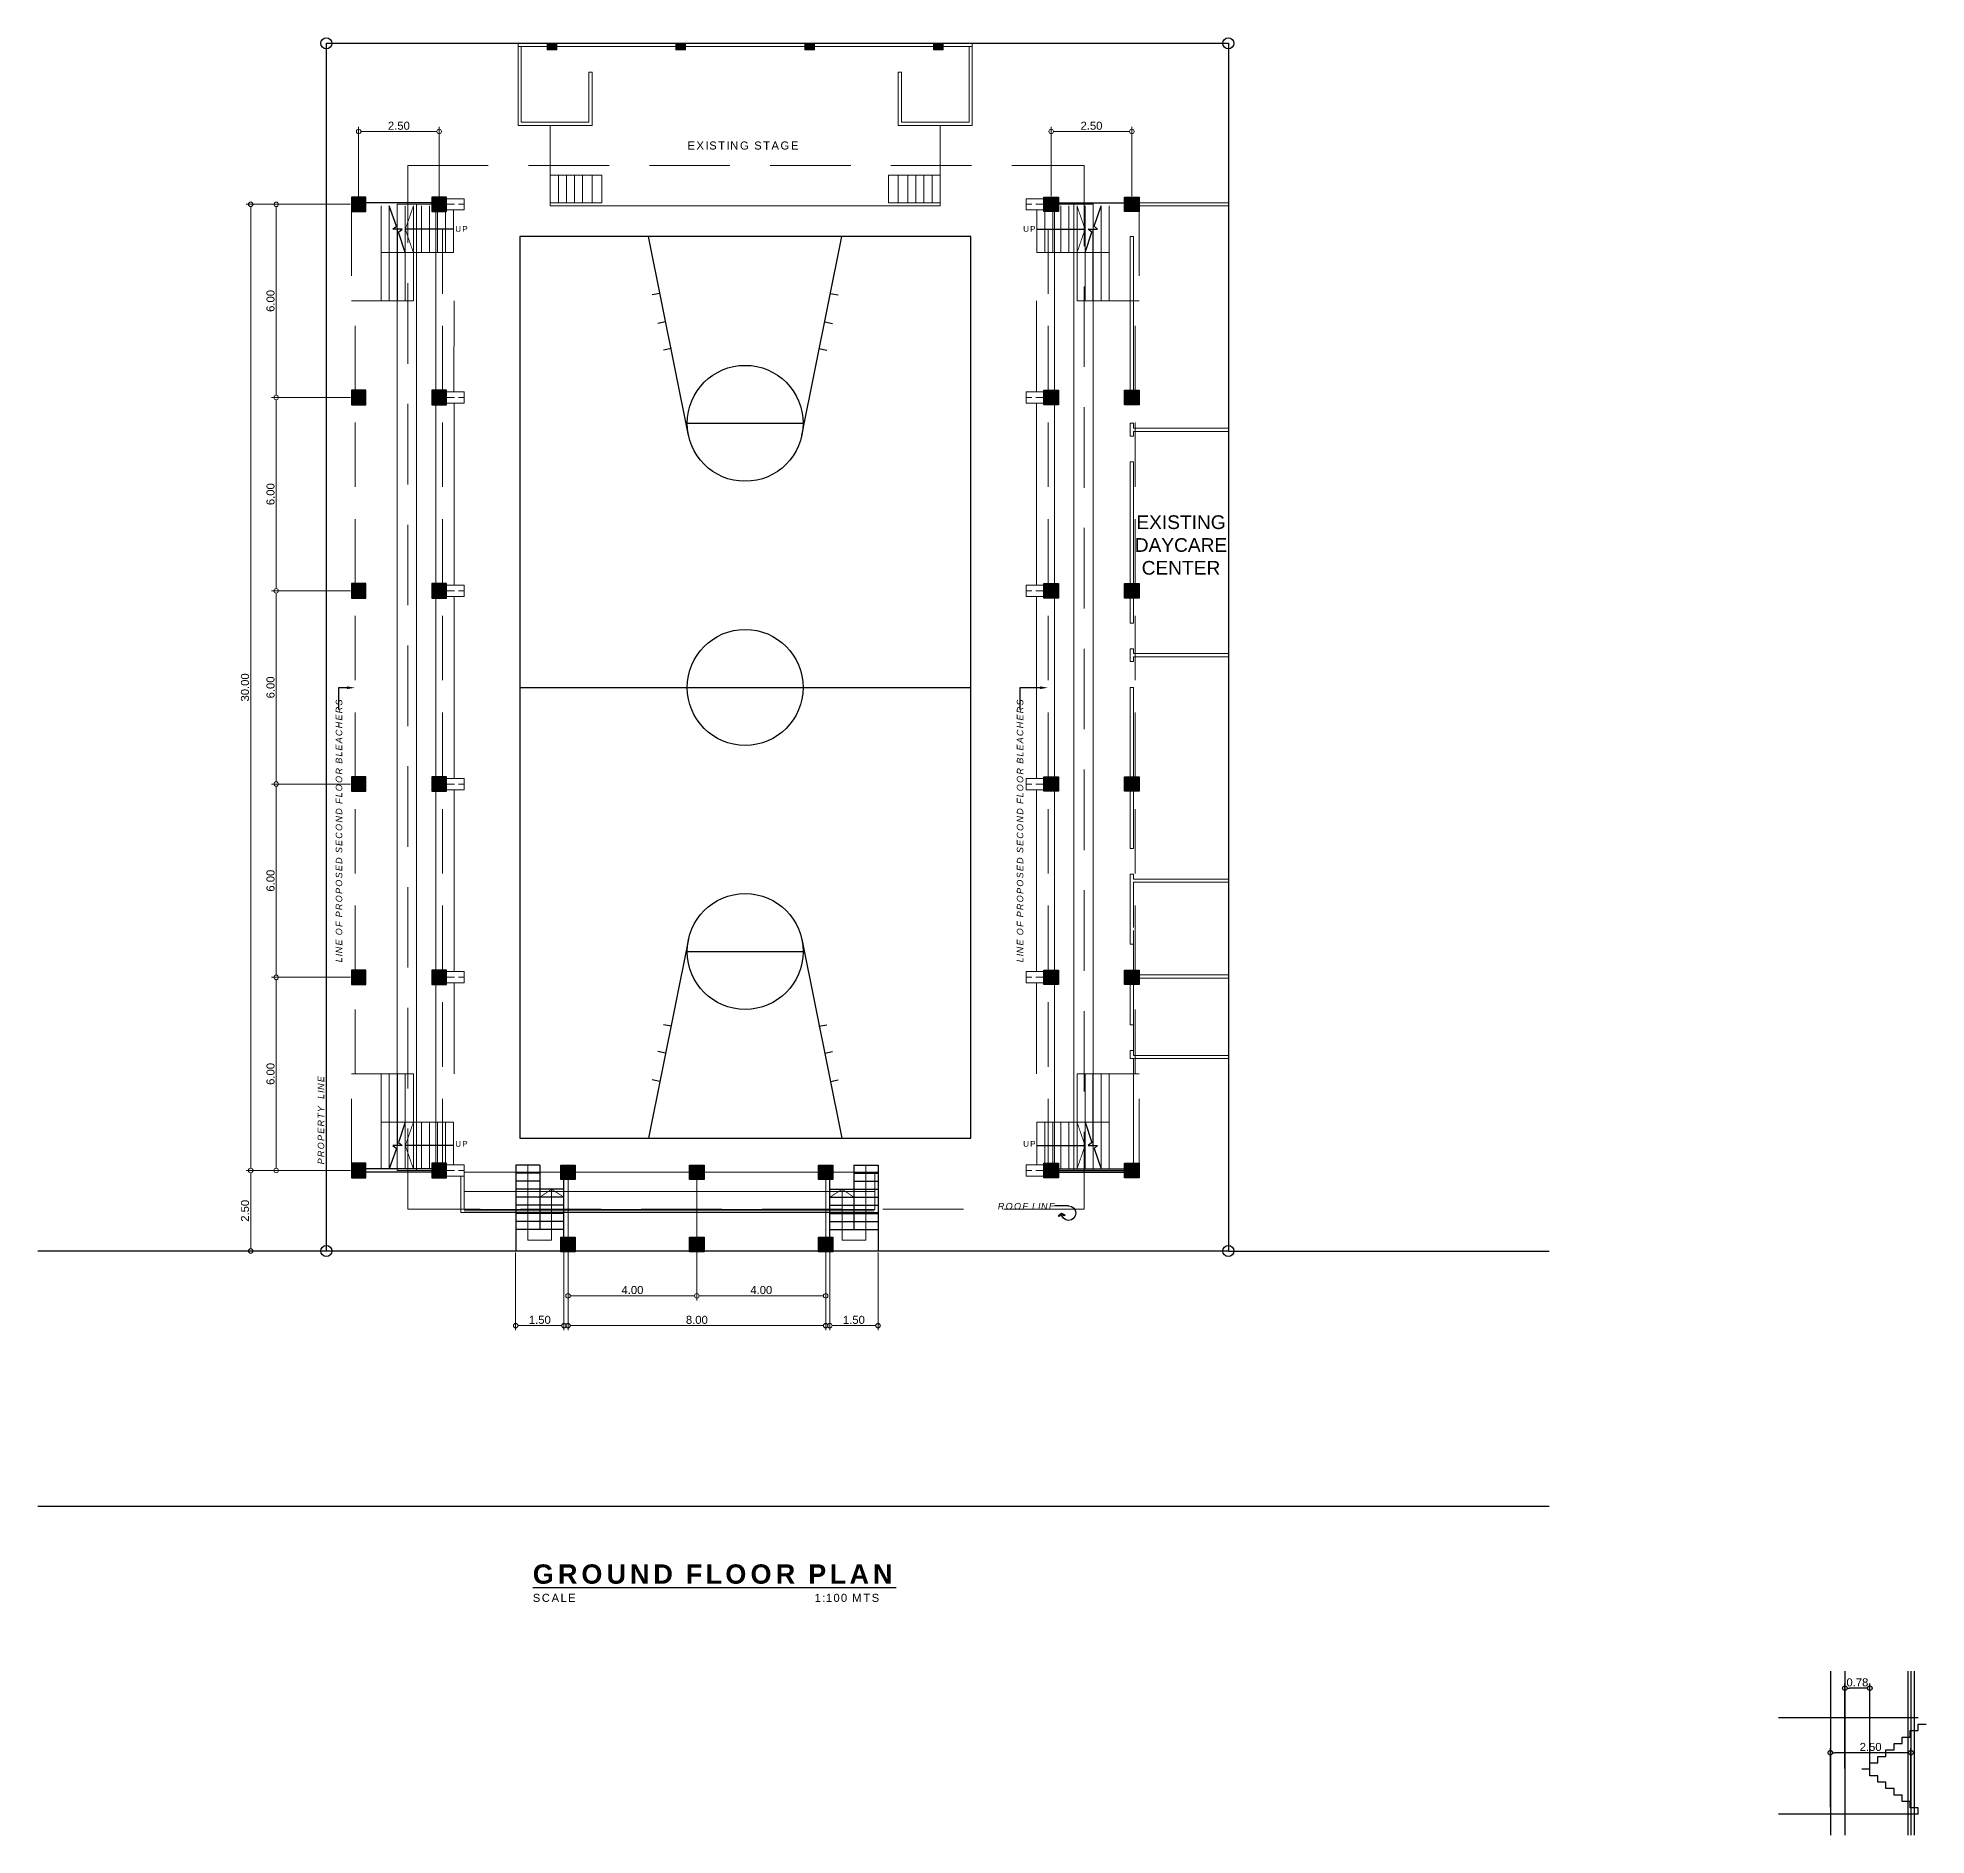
# Model space of a CAD drawing. Header units: inches. Extents: x -1369 to 1198, y -366 to 1398.
# Drawn here: x 88.3 to 146.9, y -241.4 to -185.6 of the extents above; entities that cross this region are included whole.
import ezdxf
from ezdxf import colors
from ezdxf.entities.mleader import LeaderData, LeaderLine
from ezdxf.math import Vec2, Vec3

# ---------------------------------------------------------------- set-up
doc = ezdxf.new("R2010")
doc.units = ezdxf.units.IN
doc.header["$MEASUREMENT"] = 0
doc.linetypes.add('HIDDEN', pattern=[0.375, 0.25, -0.125])
for name, color, linetype in [('cent', 3, 'Continuous'), ('COLM2', 7, 'Continuous'), ('rf', 1, 'HIDDEN'), ('S-DIM', 7, 'Continuous'), ('txt', 7, 'Continuous'), ('wall', 7, 'Continuous')]:
    doc.layers.add(name, color=color, linetype=linetype)
doc.layers.add('col', color=7, linetype='Continuous', true_color=0x0a0aff)
doc.layers.add('dim.', color=10, linetype='Continuous', lineweight=15)
doc.styles.get("Standard").update_dxf_attribs({"font": 'arial.ttf'})
doc.dimstyles.get("Standard").update_dxf_attribs({"dimtxt": 0.25, "dimasz": 0.14, "dimexe": 0.145, "dimexo": 0.025, "dimgap": 0.05, "dimtad": 1, "dimzin": 0, "dimdsep": 46, "dimtxsty": 'Standard', "dimblk": 'DOTBLANK', "dimcen": 0.09, "dimclrd": 256, "dimclre": 256, "dimaunit": 1, "dimadec": 5, "dimazin": 0, "dimtfac": 1, "dimtix": 1, "dimtofl": 0, "dimtmove": 0, "dimatfit": 3, "dimfxl": 0, "dimtolj": 1, "dimtzin": 0, "dimlwd": -1, "dimlwe": -1, "dimarcsym": 0})

msp = doc.modelspace()

# ---------------------------------------------------------------- texts
at = {"attachment_point": 1}
for s, insert, char_height, width in [('{\\T1.2;UP}', (101.253, -191.4711), 0.18, 0.546495), ('{\\T1.2;UP}', (118.8814, -191.4711), 0.18, 0.546495), ('{\\T1.2;UP}', (101.253, -219.8781), 0.18, 0.546495), ('{\\T1.2;UP}', (118.8814, -219.8781), 0.18, 0.546495), ('{\\T1.2;SCALE}', (103.6608, -233.9404), 0.25, 2.789052), ('{\\T1.2;1:100 MTS}', (112.4096, -233.9404), 0.25, 4.208436)]:
    msp.add_mtext(s, dxfattribs=dict(at, insert=insert, char_height=char_height, width=width))
at = {"insert": (103.6592, -233.0263), "char_height": 0.6, "attachment_point": 1}
msp.add_mtext_dynamic_manual_height_columns('{\\fArial|b1|i0|c0|p34;\\T1.2;\\LGROUND FLOOR PLAN}', width=13.342836, gutter_width=1, heights=[0], dxfattribs=at)
at = {"layer": 'txt', "lineweight": 13, "char_height": 0.2, "width": 8.488333, "attachment_point": 1, "rotation": 90}
for insert in [(97.5439, -214.3331), (118.6853, -214.3331)]:
    msp.add_mtext('{\\fArial|b0|i1|c0|p34;\\T1.2;LINE OF PROPOSED SECOND FLOOR BLEACHERS}', dxfattribs=dict(at, insert=insert))
at = {"layer": 'txt', "color": 8, "lineweight": 13, "true_color": 0x808080, "insert": (96.9843, -220.6049), "char_height": 0.2, "width": 4.498814, "attachment_point": 1, "rotation": 90}
msp.add_mtext('{\\fArial|b0|i1|c0|p34;\\T1.2;PROPERTY  LINE}', dxfattribs=at)

# ---------------------------------------------------------------- blocks, each defined once
blk = doc.blocks.new('_DotBlank')
at = {"color": 0, "linetype": 'ByBlock', "lineweight": -2}
blk.add_line((-0.5, 0), (-1, 0), dxfattribs=at)
blk.add_circle((0, 0), 0.5, dxfattribs=at)
blk = doc.blocks.new('*D648')
at = {"layer": 'Defpoints', "color": 0, "transparency": 16777216}
for p in [(98.028, -220.798), (94.904, -223.298), (97.253, -223.298)]:
    blk.add_point(p, dxfattribs=at)
at = {"layer": 'dim.', "transparency": 16777216}
for p, q in [((98.003, -220.798), (94.759, -220.798)), ((94.904, -220.938), (94.904, -223.158)), ((97.228, -223.298), (94.759, -223.298))]:
    blk.add_line(p, q, dxfattribs=at)
at = {"layer": 'dim.', "transparency": 16777216, "xscale": 0.14, "yscale": 0.14, "zscale": 0.14}
for p, rotation in [((94.904, -220.798), 90), ((94.904, -223.298), 270)]:
    blk.add_blockref('_DotBlank', p, dxfattribs=dict(at, rotation=rotation))
at = {"layer": 'dim.', "color": 0, "transparency": 16777216, "insert": (94.727, -222.048), "char_height": 0.25, "attachment_point": 5, "rotation": 90}
blk.add_mtext('\\A1;2.50', dxfattribs=at)
blk = doc.blocks.new('*D649')
at = {"layer": 'Defpoints', "color": 0, "transparency": 16777216}
for p in [(104.753, -220.853), (108.753, -220.853), (104.753, -224.688)]:
    blk.add_point(p, dxfattribs=at)
at = {"layer": 'dim.', "transparency": 16777216}
for p, q in [((104.753, -220.878), (104.753, -224.833)), ((108.753, -220.878), (108.753, -224.833)), ((108.613, -224.688), (104.893, -224.688))]:
    blk.add_line(p, q, dxfattribs=at)
at = {"layer": 'dim.', "transparency": 16777216, "xscale": 0.14, "yscale": 0.14, "zscale": 0.14, "rotation": 180}
blk.add_blockref('_DotBlank', (104.753, -224.688), dxfattribs=at)
at = {"layer": 'dim.', "transparency": 16777216, "xscale": 0.14, "yscale": 0.14, "zscale": 0.14}
blk.add_blockref('_DotBlank', (108.753, -224.688), dxfattribs=at)
at = {"layer": 'dim.', "color": 0, "transparency": 16777216, "insert": (106.753, -224.51), "char_height": 0.25, "attachment_point": 5}
blk.add_mtext('\\A1;4.00', dxfattribs=at)
blk = doc.blocks.new('*D650')
at = {"layer": 'Defpoints', "color": 0, "transparency": 16777216}
for p in [(108.753, -220.853), (112.753, -220.853), (112.753, -224.688)]:
    blk.add_point(p, dxfattribs=at)
at = {"layer": 'dim.', "transparency": 16777216}
for p, q in [((108.753, -220.878), (108.753, -224.833)), ((112.753, -220.878), (112.753, -224.833)), ((108.893, -224.688), (112.613, -224.688))]:
    blk.add_line(p, q, dxfattribs=at)
at = {"layer": 'dim.', "transparency": 16777216, "xscale": 0.14, "yscale": 0.14, "zscale": 0.14, "rotation": 180}
blk.add_blockref('_DotBlank', (108.753, -224.688), dxfattribs=at)
at = {"layer": 'dim.', "transparency": 16777216, "xscale": 0.14, "yscale": 0.14, "zscale": 0.14}
blk.add_blockref('_DotBlank', (112.753, -224.688), dxfattribs=at)
at = {"layer": 'dim.', "color": 0, "transparency": 16777216, "insert": (110.753, -224.51), "char_height": 0.25, "attachment_point": 5}
blk.add_mtext('\\A1;4.00', dxfattribs=at)
blk = doc.blocks.new('circular leader')
at = {"color": 8}
for points in [[(220.29, 247.37), (221.89, 247.37)], [(221.12, 246.54), (220.73, 246.34), (220.79, 246.23), (221.11, 246.43), (221.38, 246.17), (221.46, 246.27), (221.12, 246.54)]]:
    blk.add_lwpolyline(points, dxfattribs=at)
blk.add_arc((220.29, 246.54), 0.829, 90, 0, dxfattribs=at)
blk = doc.blocks.new('bc')
at = {"color": 8, "true_color": 0x808080}
blk.add_lwpolyline([(7, 14), (-7, 14), (-7, -14), (7, -14)], close=True, dxfattribs=at)
for points in [[(-1.759, 7.817), (-3, 14)], [(1.759, 7.817), (3, 14)], [(-2.646, 12.235), (-2.887, 12.187)], [(2.646, 12.235), (2.887, 12.187)], [(-2.469, 11.353), (-2.71, 11.304)], [(2.469, 11.353), (2.71, 11.304)], [(-2.291, 10.52), (-2.532, 10.472)], [(2.291, 10.52), (2.532, 10.472)], [(1.8, 8.2), (-1.8, 8.2)], [(7, 0), (-7, 0)], [(-1.759, -7.817), (-3, -14)], [(1.8, -8.2), (-1.8, -8.2)], [(1.759, -7.817), (3, -14)], [(-2.291, -10.52), (-2.532, -10.472)], [(2.291, -10.52), (2.532, -10.472)], [(-2.469, -11.353), (-2.71, -11.304)], [(2.469, -11.353), (2.71, -11.304)], [(-2.646, -12.235), (-2.887, -12.187)], [(2.646, -12.235), (2.887, -12.187)]]:
    blk.add_lwpolyline(points, dxfattribs=at)
for centre in [(0, 8.2), (0, 0), (0, -8.2)]:
    blk.add_circle(centre, 1.8, dxfattribs=at)
blk = doc.blocks.new('EXISTING GYM')
at = {"layer": 'COLM2', "lineweight": 13, "true_color": 0x808080}
h = blk.add_hatch(color=8, dxfattribs=at)
h.dxf.hatch_style = 1
h.paths.add_polyline_path([(104.103, -185.998), (104.103, -185.798), (104.403, -185.798), (104.403, -185.998)])
h = blk.add_hatch(color=8, dxfattribs=at)
h.dxf.hatch_style = 1
h.paths.add_polyline_path([(108.103, -185.998), (108.103, -185.798), (108.403, -185.798), (108.403, -185.998)])
h = blk.add_hatch(color=8, dxfattribs=at)
h.dxf.hatch_style = 1
h.paths.add_polyline_path([(112.103, -185.998), (112.103, -185.798), (112.403, -185.798), (112.403, -185.998)])
h = blk.add_hatch(color=8, dxfattribs=at)
h.dxf.hatch_style = 1
h.paths.add_polyline_path([(116.103, -185.998), (116.103, -185.798), (116.403, -185.798), (116.403, -185.998)])
at = {"color": 8, "lineweight": 13, "true_color": 0x808080}
for p, q in [((103.203, -185.898), (103.203, -188.349)), ((103.303, -188.249), (103.303, -185.898)), ((117.203, -188.249), (117.203, -185.898)), ((117.303, -185.898), (117.303, -188.349)), ((105.403, -188.249), (105.403, -186.698)), ((105.503, -186.698), (105.503, -188.349)), ((105.503, -188.349), (103.203, -188.349)), ((103.303, -188.249), (105.403, -188.249)), ((115.003, -188.349), (117.303, -188.349)), ((117.203, -188.249), (115.103, -188.249)), ((99.453, -190.798), (99.453, -220.798)), ((100.053, -190.798), (100.053, -220.798)), ((100.653, -190.798), (100.653, -220.798)), ((119.853, -190.798), (119.853, -220.798)), ((120.453, -190.798), (120.453, -220.798)), ((121.053, -190.798), (121.053, -220.798))]:
    blk.add_line(p, q, dxfattribs=at)
for points in [[(104.103, -185.898), (103.203, -185.898), (103.203, -185.798)], [(116.103, -185.898), (104.403, -185.898), (104.403, -185.798)], [(116.103, -185.898), (117.303, -185.898), (117.303, -185.798)], [(105.403, -186.698), (105.503, -186.698)], [(115.003, -188.349), (115.003, -186.698), (115.103, -186.698), (115.103, -188.249)], [(104.203, -190.748), (104.203, -189.898)], [(104.203, -189.898), (105.803, -189.898), (105.803, -190.748), (104.203, -190.748)], [(104.453, -190.748), (104.453, -189.898)], [(104.703, -190.748), (104.703, -189.898)], [(104.953, -190.748), (104.953, -189.898)], [(105.203, -190.748), (105.203, -189.898)], [(105.503, -190.748), (105.503, -189.898)], [(116.303, -189.898), (114.703, -189.898), (114.703, -190.748), (116.303, -190.748)], [(115.003, -190.748), (115.003, -189.898)], [(115.303, -190.748), (115.303, -189.898)], [(115.553, -190.748), (115.553, -189.898)], [(115.803, -190.748), (115.803, -189.898)], [(116.053, -190.748), (116.053, -189.898)], [(116.303, -190.748), (116.303, -189.898)], [(100.978, -190.798), (99.453, -190.798)], [(119.528, -190.798), (121.053, -190.798)], [(125.253, -190.748), (122.208, -190.748), (122.208, -190.998)], [(122.308, -190.998), (122.208, -190.998)], [(122.308, -190.998), (122.308, -190.848), (125.253, -190.848)], [(122.208, -191.798), (122.208, -196.798)], [(122.308, -191.798), (122.208, -191.798)], [(122.308, -196.798), (122.308, -191.798)], [(101.215, -193.798), (101.213, -196.623)], [(119.292, -193.798), (119.294, -196.623)], [(122.308, -196.798), (122.208, -196.798)], [(101.216, -196.973), (101.216, -202.623)], [(119.291, -196.973), (119.291, -202.623)], [(122.208, -197.598), (122.208, -197.998)], [(122.308, -197.598), (122.208, -197.598)], [(122.308, -197.998), (122.208, -197.998)], [(122.308, -197.748), (122.308, -197.598)], [(122.308, -197.748), (125.253, -197.748)], [(122.308, -197.998), (122.308, -197.848)], [(122.308, -197.848), (125.253, -197.848)], [(122.208, -198.798), (122.208, -203.798)], [(122.308, -198.798), (122.208, -198.798)], [(122.308, -203.798), (122.308, -198.798)], [(101.216, -202.973), (101.216, -208.623)], [(119.291, -202.973), (119.291, -208.623)], [(122.308, -203.798), (122.208, -203.798)], [(122.208, -204.598), (122.208, -204.998)], [(122.308, -204.598), (122.208, -204.598)], [(122.308, -204.998), (122.208, -204.998)], [(122.308, -204.748), (122.308, -204.598)], [(122.308, -204.748), (125.253, -204.748)], [(122.308, -204.848), (125.253, -204.848)], [(122.308, -204.848), (122.308, -204.998)], [(122.208, -205.798), (122.208, -210.798)], [(122.308, -205.798), (122.208, -205.798)], [(122.308, -205.798), (122.308, -210.798)], [(101.216, -208.973), (101.216, -214.623)], [(119.291, -208.973), (119.291, -214.623)], [(122.308, -210.798), (122.208, -210.798)], [(122.208, -211.598), (122.208, -213.773)], [(122.308, -211.598), (122.208, -211.598)], [(122.308, -211.598), (122.308, -211.748)], [(122.308, -211.748), (125.253, -211.748)], [(122.308, -211.848), (122.308, -213.248)], [(122.308, -211.848), (125.253, -211.848)], [(122.308, -214.723), (122.308, -213.348)], [(122.308, -213.773), (122.208, -213.773)], [(101.216, -214.973), (101.216, -217.798)], [(119.291, -214.973), (119.291, -217.798)], [(122.208, -214.573), (122.208, -216.273)], [(122.308, -214.573), (122.208, -214.573)], [(122.308, -214.723), (125.253, -214.723)], [(122.308, -214.823), (125.253, -214.823)], [(125.253, -217.223), (122.308, -217.223), (122.308, -214.823)], [(122.308, -216.273), (122.208, -216.273)], [(122.308, -217.323), (122.308, -220.798), (121.053, -220.798)], [(122.208, -217.073), (122.208, -217.323), (125.253, -217.323)], [(122.308, -217.073), (122.208, -217.073)], [(100.978, -220.798), (99.453, -220.798)], [(101.428, -220.973), (101.428, -222.103), (114.378, -222.103), (114.378, -220.853)], [(101.528, -220.853), (114.253, -220.853)], [(101.528, -220.973), (101.528, -222.003), (114.278, -222.003), (114.278, -220.853)], [(114.278, -220.853), (114.378, -220.853)], [(119.528, -220.798), (121.053, -220.798)], [(101.528, -221.453), (114.253, -221.453)], [(101.528, -222.053), (114.253, -222.053)]]:
    blk.add_lwpolyline(points, dxfattribs=at)
for points in [[(101.528, -190.623), (101.528, -190.973), (100.978, -190.973), (100.978, -190.623)], [(118.978, -190.623), (118.978, -190.973), (119.528, -190.973), (119.528, -190.623)], [(101.528, -196.623), (101.528, -196.973), (100.978, -196.973), (100.978, -196.623)], [(118.978, -196.623), (118.978, -196.973), (119.528, -196.973), (119.528, -196.623)], [(101.528, -202.623), (101.528, -202.973), (100.978, -202.973), (100.978, -202.623)], [(118.978, -202.623), (118.978, -202.973), (119.528, -202.973), (119.528, -202.623)], [(101.528, -208.623), (101.528, -208.973), (100.978, -208.973), (100.978, -208.623)], [(118.978, -208.623), (118.978, -208.973), (119.528, -208.973), (119.528, -208.623)], [(101.528, -214.623), (101.528, -214.973), (100.978, -214.973), (100.978, -214.623)], [(118.978, -214.623), (118.978, -214.973), (119.528, -214.973), (119.528, -214.623)], [(100.978, -220.623), (100.978, -220.973), (101.528, -220.973), (101.528, -220.623)], [(101.528, -220.623), (101.528, -220.973), (100.978, -220.973), (100.978, -220.623)], [(119.528, -220.623), (119.528, -220.973), (118.978, -220.973), (118.978, -220.623)], [(118.978, -220.623), (118.978, -220.973), (119.528, -220.973), (119.528, -220.623)]]:
    blk.add_lwpolyline(points, close=True, dxfattribs=at)
at = {"color": 8, "linetype": 'HIDDEN', "lineweight": 13, "true_color": 0x808080}
for points in [[(100.978, -190.798), (101.528, -190.798)], [(119.528, -190.798), (118.978, -190.798)], [(100.978, -196.798), (101.528, -196.798)], [(119.528, -196.798), (118.978, -196.798)], [(100.978, -202.798), (101.528, -202.798)], [(119.528, -202.798), (118.978, -202.798)], [(100.978, -208.798), (101.528, -208.798)], [(119.528, -208.798), (118.978, -208.798)], [(100.978, -214.798), (101.528, -214.798)], [(119.528, -214.798), (118.978, -214.798)], [(100.978, -220.798), (101.528, -220.798)], [(100.978, -220.798), (101.528, -220.798)], [(119.528, -220.798), (118.978, -220.798)], [(119.528, -220.798), (118.978, -220.798)]]:
    blk.add_lwpolyline(points, dxfattribs=at)
at = {"color": 1}
blk.add_circle((125.253, -185.798), 0.171, dxfattribs=at)
at = {"layer": 'COLM2', "color": 8, "lineweight": 13, "true_color": 0x808080}
for points in [[(104.103, -185.998), (104.103, -185.798), (104.403, -185.798), (104.403, -185.998)], [(108.103, -185.998), (108.103, -185.798), (108.403, -185.798), (108.403, -185.998)], [(112.103, -185.998), (112.103, -185.798), (112.403, -185.798), (112.403, -185.998)], [(116.103, -185.998), (116.103, -185.798), (116.403, -185.798), (116.403, -185.998)]]:
    blk.add_lwpolyline(points, close=True, dxfattribs=at)
at = {"layer": 'rf', "color": 8, "linetype": 'HIDDEN', "lineweight": 13, "ltscale": 10, "true_color": 0x808080}
blk.add_lwpolyline([(99.778, -189.598), (120.778, -189.598), (120.778, -221.998), (99.778, -221.998)], close=True, dxfattribs=at)
at = {"layer": 'wall', "color": 8, "lineweight": 13, "true_color": 0x808080}
for points in [[(116.303, -190.848), (104.203, -190.848), (104.203, -188.349)], [(116.303, -189.898), (116.303, -188.349)], [(116.303, -190.748), (116.303, -190.848)]]:
    blk.add_lwpolyline(points, dxfattribs=at)
at = {"color": 8, "true_color": 0x808080, "rotation": 180}
blk.add_blockref('bc', (110.253, -205.798), dxfattribs=at)
at = {"layer": 'txt', "color": 8, "lineweight": 13, "true_color": 0x808080, "xscale": -0.2708462903903239, "yscale": 0.2708462903903239, "zscale": 0.2708462903903239}
blk.add_blockref('circular leader', (179.958, -288.895), dxfattribs=at)
at = {"color": 8, "lineweight": 13, "true_color": 0x808080, "insert": (117.411, -200.455), "char_height": 0.425, "attachment_point": 1}
blk.add_mtext_dynamic_manual_height_columns('\\pxqc;EXISTING \\PDAYCARE\\PCENTER', width=12.74092, gutter_width=1, heights=[0], dxfattribs=at)
at = {"layer": 'txt', "color": 8, "lineweight": 13, "true_color": 0x808080, "attachment_point": 1}
for s, insert, char_height, width in [('{\\T1.2;EXISTING STAGE}', (108.461, -188.848), 0.25, 3.97746), ('{\\fArial|b0|i1|c0|p34;\\T1.2;ROOF LINE}', (118.096, -221.803), 0.2, 4.49881)]:
    blk.add_mtext(s, dxfattribs=dict(at, insert=insert, char_height=char_height, width=width))
blk = doc.blocks.new('*D655')
at = {"layer": 'Defpoints', "color": 0, "transparency": 16777216}
for p in [(143.94, -238.874), (143.94, -240.587), (146.44, -240.587)]:
    blk.add_point(p, dxfattribs=at)
at = {"layer": 'S-DIM', "transparency": 16777216}
for p, q in [((143.94, -240.562), (143.94, -238.729)), ((146.3, -238.874), (144.08, -238.874)), ((146.44, -240.562), (146.44, -238.729))]:
    blk.add_line(p, q, dxfattribs=at)
at = {"layer": 'S-DIM', "transparency": 16777216, "xscale": 0.14, "yscale": 0.14, "zscale": 0.14, "rotation": 180}
blk.add_blockref('_DotBlank', (143.94, -238.874), dxfattribs=at)
at = {"layer": 'S-DIM', "transparency": 16777216, "xscale": 0.14, "yscale": 0.14, "zscale": 0.14}
blk.add_blockref('_DotBlank', (146.44, -238.874), dxfattribs=at)
at = {"layer": 'S-DIM', "color": 0, "transparency": 16777216, "insert": (145.19, -238.696), "char_height": 0.25, "attachment_point": 5}
blk.add_mtext('\\A1;2.50', dxfattribs=at)
blk = doc.blocks.new('*D656')
at = {"layer": 'Defpoints', "color": 0, "transparency": 16777216}
for p in [(144.39, -236.869), (144.39, -239.387), (145.165, -239.387)]:
    blk.add_point(p, dxfattribs=at)
at = {"layer": 'S-DIM', "transparency": 16777216}
for p, q in [((144.39, -239.362), (144.39, -236.724)), ((145.165, -239.362), (145.165, -236.724)), ((145.025, -236.869), (144.53, -236.869))]:
    blk.add_line(p, q, dxfattribs=at)
at = {"layer": 'S-DIM', "transparency": 16777216, "xscale": 0.14, "yscale": 0.14, "zscale": 0.14, "rotation": 180}
blk.add_blockref('_DotBlank', (144.39, -236.869), dxfattribs=at)
at = {"layer": 'S-DIM', "transparency": 16777216, "xscale": 0.14, "yscale": 0.14, "zscale": 0.14}
blk.add_blockref('_DotBlank', (145.165, -236.869), dxfattribs=at)
at = {"layer": 'S-DIM', "color": 0, "transparency": 16777216, "insert": (144.778, -236.691), "char_height": 0.25, "attachment_point": 5}
blk.add_mtext('\\A1;0.78', dxfattribs=at)
blk = doc.blocks.new('*D657')
at = {"layer": 'Defpoints', "color": 0, "transparency": 16777216}
for p in [(112.878, -222.868), (114.378, -223.318), (114.378, -225.614)]:
    blk.add_point(p, dxfattribs=at)
at = {"layer": 'dim.', "transparency": 16777216}
for p, q in [((112.878, -222.893), (112.878, -225.759)), ((114.378, -223.343), (114.378, -225.759)), ((113.018, -225.614), (114.238, -225.614))]:
    blk.add_line(p, q, dxfattribs=at)
at = {"layer": 'dim.', "transparency": 16777216, "xscale": 0.14, "yscale": 0.14, "zscale": 0.14, "rotation": 180}
blk.add_blockref('_DotBlank', (112.878, -225.614), dxfattribs=at)
at = {"layer": 'dim.', "transparency": 16777216, "xscale": 0.14, "yscale": 0.14, "zscale": 0.14}
blk.add_blockref('_DotBlank', (114.378, -225.614), dxfattribs=at)
at = {"layer": 'dim.', "color": 0, "transparency": 16777216, "insert": (113.628, -225.436), "char_height": 0.25, "attachment_point": 5}
blk.add_mtext('\\A1;1.50', dxfattribs=at)
blk = doc.blocks.new('*D658')
at = {"layer": 'Defpoints', "color": 0, "transparency": 16777216}
for p in [(103.128, -223.318), (104.628, -222.868), (103.128, -225.614)]:
    blk.add_point(p, dxfattribs=at)
at = {"layer": 'dim.', "transparency": 16777216}
for p, q in [((103.128, -223.343), (103.128, -225.759)), ((104.628, -222.893), (104.628, -225.759)), ((104.488, -225.614), (103.268, -225.614))]:
    blk.add_line(p, q, dxfattribs=at)
at = {"layer": 'dim.', "transparency": 16777216, "xscale": 0.14, "yscale": 0.14, "zscale": 0.14, "rotation": 180}
blk.add_blockref('_DotBlank', (103.128, -225.614), dxfattribs=at)
at = {"layer": 'dim.', "transparency": 16777216, "xscale": 0.14, "yscale": 0.14, "zscale": 0.14}
blk.add_blockref('_DotBlank', (104.628, -225.614), dxfattribs=at)
at = {"layer": 'dim.', "color": 0, "transparency": 16777216, "insert": (103.878, -225.436), "char_height": 0.25, "attachment_point": 5}
blk.add_mtext('\\A1;1.50', dxfattribs=at)
blk = doc.blocks.new('*D705')
at = {"layer": 'Defpoints', "color": 0, "transparency": 16777216}
for p in [(100.753, -188.538), (98.253, -190.573), (100.753, -190.573)]:
    blk.add_point(p, dxfattribs=at)
at = {"layer": 'dim.', "transparency": 16777216}
for p, q in [((98.253, -190.548), (98.253, -188.393)), ((98.393, -188.538), (100.613, -188.538)), ((100.753, -190.548), (100.753, -188.393))]:
    blk.add_line(p, q, dxfattribs=at)
at = {"layer": 'dim.', "transparency": 16777216, "xscale": 0.14, "yscale": 0.14, "zscale": 0.14, "rotation": 180}
blk.add_blockref('_DotBlank', (98.253, -188.538), dxfattribs=at)
at = {"layer": 'dim.', "transparency": 16777216, "xscale": 0.14, "yscale": 0.14, "zscale": 0.14}
blk.add_blockref('_DotBlank', (100.753, -188.538), dxfattribs=at)
at = {"layer": 'dim.', "color": 0, "transparency": 16777216, "insert": (99.503, -188.36), "char_height": 0.25, "attachment_point": 5}
blk.add_mtext('\\A1;2.50', dxfattribs=at)
blk = doc.blocks.new('*D704')
at = {"layer": 'Defpoints', "color": 0, "transparency": 16777216}
for p in [(122.253, -188.538), (119.753, -190.573), (122.253, -190.573)]:
    blk.add_point(p, dxfattribs=at)
at = {"layer": 'dim.', "transparency": 16777216}
for p, q in [((119.753, -190.548), (119.753, -188.393)), ((119.893, -188.538), (122.113, -188.538)), ((122.253, -190.548), (122.253, -188.393))]:
    blk.add_line(p, q, dxfattribs=at)
at = {"layer": 'dim.', "transparency": 16777216, "xscale": 0.14, "yscale": 0.14, "zscale": 0.14, "rotation": 180}
blk.add_blockref('_DotBlank', (119.753, -188.538), dxfattribs=at)
at = {"layer": 'dim.', "transparency": 16777216, "xscale": 0.14, "yscale": 0.14, "zscale": 0.14}
blk.add_blockref('_DotBlank', (122.253, -188.538), dxfattribs=at)
at = {"layer": 'dim.', "color": 0, "transparency": 16777216, "insert": (121.003, -188.36), "char_height": 0.25, "attachment_point": 5}
blk.add_mtext('\\A1;2.50', dxfattribs=at)
blk = doc.blocks.new('*D744')
at = {"layer": 'Defpoints', "color": 0, "transparency": 16777216}
for p in [(94.904, -190.798), (98.028, -190.798), (97.253, -220.798)]:
    blk.add_point(p, dxfattribs=at)
at = {"layer": 'dim.', "transparency": 16777216}
for p, q in [((98.003, -190.798), (94.759, -190.798)), ((94.904, -220.658), (94.904, -190.938)), ((97.228, -220.798), (94.759, -220.798))]:
    blk.add_line(p, q, dxfattribs=at)
at = {"layer": 'dim.', "transparency": 16777216, "xscale": 0.14, "yscale": 0.14, "zscale": 0.14}
for p, rotation in [((94.904, -190.798), 90), ((94.904, -220.798), 270)]:
    blk.add_blockref('_DotBlank', p, dxfattribs=dict(at, rotation=rotation))
at = {"layer": 'dim.', "color": 0, "transparency": 16777216, "insert": (94.727, -205.798), "char_height": 0.25, "attachment_point": 5, "rotation": 90}
blk.add_mtext('\\A1;30.00', dxfattribs=at)
blk = doc.blocks.new('*D745')
at = {"layer": 'Defpoints', "color": 0, "transparency": 16777216}
for p in [(95.696, -214.798), (98.028, -214.798), (97.253, -220.798)]:
    blk.add_point(p, dxfattribs=at)
at = {"layer": 'dim.', "transparency": 16777216}
for p, q in [((98.003, -214.798), (95.551, -214.798)), ((95.696, -220.658), (95.696, -214.938)), ((97.228, -220.798), (95.551, -220.798))]:
    blk.add_line(p, q, dxfattribs=at)
at = {"layer": 'dim.', "transparency": 16777216, "xscale": 0.14, "yscale": 0.14, "zscale": 0.14}
for p, rotation in [((95.696, -214.798), 90), ((95.696, -220.798), 270)]:
    blk.add_blockref('_DotBlank', p, dxfattribs=dict(at, rotation=rotation))
at = {"layer": 'dim.', "color": 0, "transparency": 16777216, "insert": (95.519, -217.798), "char_height": 0.25, "attachment_point": 5, "rotation": 90}
blk.add_mtext('\\A1;6.00', dxfattribs=at)
blk = doc.blocks.new('*D746')
at = {"layer": 'Defpoints', "color": 0, "transparency": 16777216}
for p in [(95.696, -208.798), (98.028, -208.798), (97.253, -214.798)]:
    blk.add_point(p, dxfattribs=at)
at = {"layer": 'dim.', "transparency": 16777216}
for p, q in [((98.003, -208.798), (95.551, -208.798)), ((95.696, -214.658), (95.696, -208.938)), ((97.228, -214.798), (95.551, -214.798))]:
    blk.add_line(p, q, dxfattribs=at)
at = {"layer": 'dim.', "transparency": 16777216, "xscale": 0.14, "yscale": 0.14, "zscale": 0.14}
for p, rotation in [((95.696, -208.798), 90), ((95.696, -214.798), 270)]:
    blk.add_blockref('_DotBlank', p, dxfattribs=dict(at, rotation=rotation))
at = {"layer": 'dim.', "color": 0, "transparency": 16777216, "insert": (95.519, -211.798), "char_height": 0.25, "attachment_point": 5, "rotation": 90}
blk.add_mtext('\\A1;6.00', dxfattribs=at)
blk = doc.blocks.new('*D747')
at = {"layer": 'Defpoints', "color": 0, "transparency": 16777216}
for p in [(95.696, -202.798), (98.028, -202.798), (97.253, -208.798)]:
    blk.add_point(p, dxfattribs=at)
at = {"layer": 'dim.', "transparency": 16777216}
for p, q in [((98.003, -202.798), (95.551, -202.798)), ((95.696, -208.658), (95.696, -202.938)), ((97.228, -208.798), (95.551, -208.798))]:
    blk.add_line(p, q, dxfattribs=at)
at = {"layer": 'dim.', "transparency": 16777216, "xscale": 0.14, "yscale": 0.14, "zscale": 0.14}
for p, rotation in [((95.696, -202.798), 90), ((95.696, -208.798), 270)]:
    blk.add_blockref('_DotBlank', p, dxfattribs=dict(at, rotation=rotation))
at = {"layer": 'dim.', "color": 0, "transparency": 16777216, "insert": (95.519, -205.798), "char_height": 0.25, "attachment_point": 5, "rotation": 90}
blk.add_mtext('\\A1;6.00', dxfattribs=at)
blk = doc.blocks.new('*D748')
at = {"layer": 'Defpoints', "color": 0, "transparency": 16777216}
for p in [(95.696, -196.798), (98.028, -196.798), (97.253, -202.798)]:
    blk.add_point(p, dxfattribs=at)
at = {"layer": 'dim.', "transparency": 16777216}
for p, q in [((98.003, -196.798), (95.551, -196.798)), ((95.696, -202.658), (95.696, -196.938)), ((97.228, -202.798), (95.551, -202.798))]:
    blk.add_line(p, q, dxfattribs=at)
at = {"layer": 'dim.', "transparency": 16777216, "xscale": 0.14, "yscale": 0.14, "zscale": 0.14}
for p, rotation in [((95.696, -196.798), 90), ((95.696, -202.798), 270)]:
    blk.add_blockref('_DotBlank', p, dxfattribs=dict(at, rotation=rotation))
at = {"layer": 'dim.', "color": 0, "transparency": 16777216, "insert": (95.519, -199.798), "char_height": 0.25, "attachment_point": 5, "rotation": 90}
blk.add_mtext('\\A1;6.00', dxfattribs=at)
blk = doc.blocks.new('*D749')
at = {"layer": 'Defpoints', "color": 0, "transparency": 16777216}
for p in [(95.696, -190.798), (98.028, -190.798), (98.028, -196.798)]:
    blk.add_point(p, dxfattribs=at)
at = {"layer": 'dim.', "transparency": 16777216}
for p, q in [((98.003, -190.798), (95.551, -190.798)), ((95.696, -196.658), (95.696, -190.938)), ((98.003, -196.798), (95.551, -196.798))]:
    blk.add_line(p, q, dxfattribs=at)
at = {"layer": 'dim.', "transparency": 16777216, "xscale": 0.14, "yscale": 0.14, "zscale": 0.14}
for p, rotation in [((95.696, -190.798), 90), ((95.696, -196.798), 270)]:
    blk.add_blockref('_DotBlank', p, dxfattribs=dict(at, rotation=rotation))
at = {"layer": 'dim.', "color": 0, "transparency": 16777216, "insert": (95.519, -193.798), "char_height": 0.25, "attachment_point": 5, "rotation": 90}
blk.add_mtext('\\A1;6.00', dxfattribs=at)
blk = doc.blocks.new('*D750')
at = {"layer": 'Defpoints', "color": 0, "transparency": 16777216}
for p in [(104.753, -223.318), (112.753, -223.298), (112.753, -225.614)]:
    blk.add_point(p, dxfattribs=at)
at = {"layer": 'dim.', "transparency": 16777216}
for p, q in [((104.753, -223.343), (104.753, -225.759)), ((112.753, -223.323), (112.753, -225.759)), ((104.893, -225.614), (112.613, -225.614))]:
    blk.add_line(p, q, dxfattribs=at)
at = {"layer": 'dim.', "transparency": 16777216, "xscale": 0.14, "yscale": 0.14, "zscale": 0.14, "rotation": 180}
blk.add_blockref('_DotBlank', (104.753, -225.614), dxfattribs=at)
at = {"layer": 'dim.', "transparency": 16777216, "xscale": 0.14, "yscale": 0.14, "zscale": 0.14}
blk.add_blockref('_DotBlank', (112.753, -225.614), dxfattribs=at)
at = {"layer": 'dim.', "color": 0, "transparency": 16777216, "insert": (108.753, -225.436), "char_height": 0.25, "attachment_point": 5}
blk.add_mtext('\\A1;8.00', dxfattribs=at)

# ---------------------------------------------------------------- dimensions: what is measured, and where the dimension line sits
at = {"layer": 'dim.', "color": 0}
for base, p1, p2, picture, middle in [((100.7534, -188.5376), (98.2534, -190.5734), (100.7534, -190.5734), '*D705', (99.5034, -188.36)), ((122.2534, -188.5376), (119.7534, -190.5734), (122.2534, -190.5734), '*D704', (121.0034, -188.36)), ((104.7534, -224.688), (108.7534, -220.8528), (104.7534, -220.8528), '*D649', (106.7534, -224.5103)), ((112.7534, -224.688), (108.7534, -220.8528), (112.7534, -220.8528), '*D650', (110.7534, -224.5103)), ((112.7534, -225.6139), (104.7534, -223.3183), (112.7534, -223.2983), '*D750', (108.7534, -225.4362)), ((114.3784, -225.6139), (112.8784, -222.8683), (114.3784, -223.3183), '*D657', (113.6284, -225.4362))]:
    dim = msp.add_linear_dim(base=base, p1=p1, p2=p2, dimstyle='Standard', dxfattribs=at)
    dim.commit()
    dim.dimension.update_dxf_attribs({"geometry": picture, "text_midpoint": middle})
for base, p1, p2, angle, picture, middle in [((94.9042, -190.7984), (97.2534, -220.7983), (98.0284, -190.7984), 90, '*D744', (94.7265, -205.7984)), ((95.6962, -190.7984), (98.0284, -196.7984), (98.0284, -190.7984), 90, '*D749', (95.5186, -193.7984)), ((95.6962, -196.7984), (97.2534, -202.7984), (98.0284, -196.7984), 90, '*D748', (95.5186, -199.7984)), ((95.6962, -202.7984), (97.2534, -208.7984), (98.0284, -202.7984), 90, '*D747', (95.5186, -205.7984)), ((95.6962, -208.7984), (97.2534, -214.7984), (98.0284, -208.7984), 90, '*D746', (95.5186, -211.7984)), ((95.6962, -214.7984), (97.2534, -220.7983), (98.0284, -214.7984), 90, '*D745', (95.5186, -217.7984)), ((94.9042, -223.2983), (98.0284, -220.7983), (97.2534, -223.2983), 90, '*D648', (94.7266, -222.0483)), ((103.1284, -225.6139), (104.6284, -222.8683), (103.1284, -223.3183), 180, '*D658', (103.8784, -225.4362))]:
    dim = msp.add_linear_dim(base=base, p1=p1, p2=p2, angle=angle, dimstyle='Standard', dxfattribs=at)
    dim.commit()
    dim.dimension.update_dxf_attribs({"geometry": picture, "text_midpoint": middle})
at = {"layer": 'S-DIM'}
for base, p1, p2, picture, middle in [((144.3900810103, -236.8685998837), (145.1650810103, -239.3870012259), (144.3900810103, -239.3870012259), '*D656', (144.7775810103, -236.6909566368)), ((143.9401, -238.874), (146.4401, -240.587), (143.9401, -240.587), '*D655', (145.1901, -238.6964))]:
    dim = msp.add_linear_dim(base=base, p1=p1, p2=p2, dimstyle='Standard', dxfattribs=at)
    dim.commit()
    dim.dimension.update_dxf_attribs({"geometry": picture, "text_midpoint": middle})

# ---------------------------------------------------------------- hatches: boundary and pattern name
at = {"layer": 'col'}
h = msp.add_hatch(color=256, dxfattribs=at)
h.dxf.hatch_style = 1
h.paths.add_polyline_path([(98.4784, -190.5734), (98.0284, -190.5734), (98.0284, -191.0234), (98.4784, -191.0234)])
h = msp.add_hatch(color=256, dxfattribs=at)
h.dxf.hatch_style = 1
h.paths.add_polyline_path([(100.9784, -190.5734), (100.5284, -190.5734), (100.5284, -191.0234), (100.9784, -191.0234)])
h = msp.add_hatch(color=256, dxfattribs=at)
h.dxf.hatch_style = 1
h.paths.add_polyline_path([(119.5284, -190.5734), (119.9784, -190.5734), (119.9784, -191.0234), (119.5284, -191.0234)])
h = msp.add_hatch(color=256, dxfattribs=at)
h.dxf.hatch_style = 1
h.paths.add_polyline_path([(122.0284, -190.5734), (122.4784, -190.5734), (122.4784, -191.0234), (122.0284, -191.0234)])
h = msp.add_hatch(color=256, dxfattribs=at)
h.dxf.hatch_style = 1
h.paths.add_polyline_path([(98.4784, -196.5734), (98.0284, -196.5734), (98.0284, -197.0234), (98.4784, -197.0234)])
h = msp.add_hatch(color=256, dxfattribs=at)
h.dxf.hatch_style = 1
h.paths.add_polyline_path([(100.9784, -196.5734), (100.5284, -196.5734), (100.5284, -197.0234), (100.9784, -197.0234)])
h = msp.add_hatch(color=256, dxfattribs=at)
h.dxf.hatch_style = 1
h.paths.add_polyline_path([(119.5284, -196.5734), (119.9784, -196.5734), (119.9784, -197.0234), (119.5284, -197.0234)])
h = msp.add_hatch(color=256, dxfattribs=at)
h.dxf.hatch_style = 1
h.paths.add_polyline_path([(122.0284, -196.5734), (122.4784, -196.5734), (122.4784, -197.0234), (122.0284, -197.0234)])
h = msp.add_hatch(color=256, dxfattribs=at)
h.dxf.hatch_style = 1
h.paths.add_polyline_path([(98.4784, -202.5734), (98.0284, -202.5734), (98.0284, -203.0234), (98.4784, -203.0234)])
h = msp.add_hatch(color=256, dxfattribs=at)
h.dxf.hatch_style = 1
h.paths.add_polyline_path([(100.9784, -202.5734), (100.5284, -202.5734), (100.5284, -203.0234), (100.9784, -203.0234)])
h = msp.add_hatch(color=256, dxfattribs=at)
h.dxf.hatch_style = 1
h.paths.add_polyline_path([(119.5284, -202.5734), (119.9784, -202.5734), (119.9784, -203.0234), (119.5284, -203.0234)])
h = msp.add_hatch(color=256, dxfattribs=at)
h.dxf.hatch_style = 1
h.paths.add_polyline_path([(122.0284, -202.5734), (122.4784, -202.5734), (122.4784, -203.0234), (122.0284, -203.0234)])
h = msp.add_hatch(color=256, dxfattribs=at)
h.dxf.hatch_style = 1
h.paths.add_polyline_path([(98.4784, -208.5734), (98.0284, -208.5734), (98.0284, -209.0234), (98.4784, -209.0234)])
h = msp.add_hatch(color=256, dxfattribs=at)
h.dxf.hatch_style = 1
h.paths.add_polyline_path([(100.9784, -208.5734), (100.5284, -208.5734), (100.5284, -209.0234), (100.9784, -209.0234)])
h = msp.add_hatch(color=256, dxfattribs=at)
h.dxf.hatch_style = 1
h.paths.add_polyline_path([(119.5284, -208.5734), (119.9784, -208.5734), (119.9784, -209.0234), (119.5284, -209.0234)])
h = msp.add_hatch(color=256, dxfattribs=at)
h.dxf.hatch_style = 1
h.paths.add_polyline_path([(122.0284, -208.5734), (122.4784, -208.5734), (122.4784, -209.0234), (122.0284, -209.0234)])
h = msp.add_hatch(color=256, dxfattribs=at)
h.dxf.hatch_style = 1
h.paths.add_polyline_path([(98.4784, -214.5734), (98.0284, -214.5734), (98.0284, -215.0234), (98.4784, -215.0234)])
h = msp.add_hatch(color=256, dxfattribs=at)
h.dxf.hatch_style = 1
h.paths.add_polyline_path([(100.9784, -214.5734), (100.5284, -214.5734), (100.5284, -215.0234), (100.9784, -215.0234)])
h = msp.add_hatch(color=256, dxfattribs=at)
h.dxf.hatch_style = 1
h.paths.add_polyline_path([(119.5284, -214.5734), (119.9784, -214.5734), (119.9784, -215.0234), (119.5284, -215.0234)])
h = msp.add_hatch(color=256, dxfattribs=at)
h.dxf.hatch_style = 1
h.paths.add_polyline_path([(122.0284, -214.5734), (122.4784, -214.5734), (122.4784, -215.0234), (122.0284, -215.0234)])
h = msp.add_hatch(color=256, dxfattribs=at)
h.dxf.hatch_style = 1
h.paths.add_polyline_path([(98.4784, -220.5734), (98.0284, -220.5734), (98.0284, -221.0234), (98.4784, -221.0234)])
h = msp.add_hatch(color=256, dxfattribs=at)
h.dxf.hatch_style = 1
h.paths.add_polyline_path([(100.9784, -220.5734), (100.5284, -220.5734), (100.5284, -221.0234), (100.9784, -221.0234)])
h = msp.add_hatch(color=256, dxfattribs=at)
h.dxf.hatch_style = 1
h.paths.add_polyline_path([(104.5284, -220.6278), (104.9784, -220.6278), (104.9784, -221.0778), (104.5284, -221.0778)])
h = msp.add_hatch(color=256, dxfattribs=at)
h.dxf.hatch_style = 1
h.paths.add_polyline_path([(108.5284, -220.6278), (108.9784, -220.6278), (108.9784, -221.0778), (108.5284, -221.0778)])
h = msp.add_hatch(color=256, dxfattribs=at)
h.dxf.hatch_style = 1
h.paths.add_polyline_path([(112.5284, -220.6278), (112.9784, -220.6278), (112.9784, -221.0778), (112.5284, -221.0778)])
h = msp.add_hatch(color=256, dxfattribs=at)
h.dxf.hatch_style = 1
h.paths.add_polyline_path([(119.5284, -220.5734), (119.9784, -220.5734), (119.9784, -221.0234), (119.5284, -221.0234)])
h = msp.add_hatch(color=256, dxfattribs=at)
h.dxf.hatch_style = 1
h.paths.add_polyline_path([(122.0284, -220.5734), (122.4784, -220.5734), (122.4784, -221.0234), (122.0284, -221.0234)])
h = msp.add_hatch(color=256, dxfattribs=at)
h.dxf.hatch_style = 1
h.paths.add_polyline_path([(104.5284, -222.8683), (104.9784, -222.8683), (104.9784, -223.3183), (104.5284, -223.3183)])
h = msp.add_hatch(color=256, dxfattribs=at)
h.dxf.hatch_style = 1
h.paths.add_polyline_path([(108.5284, -222.8683), (108.9784, -222.8683), (108.9784, -223.3183), (108.5284, -223.3183)])
h = msp.add_hatch(color=256, dxfattribs=at)
h.dxf.hatch_style = 1
h.paths.add_polyline_path([(112.5284, -222.8683), (112.9784, -222.8683), (112.9784, -223.3183), (112.5284, -223.3183)])

# ---------------------------------------------------------------- linework, layer by layer
at = {"color": 7}
msp.add_lwpolyline([(97.2534, -223.2983), (97.2534, -185.7984), (125.2534, -185.7984), (125.2534, -223.2983)], close=True, dxfattribs=at)
msp.add_lwpolyline([(105.4034, -186.7484), (105.4034, -186.7484)], close=True)
at = {"color": 1, "linetype": 'HIDDEN', "lineweight": 18, "ltscale": 8, "true_color": 0xff0a0a}
for points in [[(98.0284, -191.0234), (98.0284, -193.7984)], [(98.9534, -190.8484), (98.9534, -192.2984)], [(99.2034, -190.8484), (99.2034, -192.2984)], [(100.8534, -196.5734), (100.8534, -191.0234)], [(119.6534, -196.5734), (119.6534, -191.0234)], [(121.3034, -190.8484), (121.3034, -192.2984)], [(121.5534, -190.8484), (121.5534, -192.2984)], [(122.4784, -191.0234), (122.4784, -193.7984)], [(99.4584, -191.5734), (99.4584, -192.2984)], [(121.0484, -191.5734), (121.0484, -192.2984)], [(99.7034, -192.2984), (98.9534, -192.2984)], [(98.9534, -192.2984), (98.9534, -193.7984)], [(99.2034, -192.2984), (99.2034, -193.7984)], [(99.4584, -192.2984), (99.4584, -193.7984)], [(99.7034, -192.2984), (99.7034, -193.7984)], [(99.9534, -192.2984), (99.9534, -193.7984)], [(120.5534, -192.2984), (120.5534, -193.7984)], [(120.8034, -192.2984), (121.5534, -192.2984)], [(120.8034, -192.2984), (120.8034, -193.7984)], [(121.0484, -192.2984), (121.0484, -193.7984)], [(121.3034, -192.2984), (121.3034, -193.7984)], [(121.5534, -192.2984), (121.5534, -193.7984)], [(98.0284, -193.7984), (99.9534, -193.7984)], [(98.1492, -196.5734), (98.1492, -193.7984)], [(122.4784, -193.7984), (120.5534, -193.7984)], [(122.3576, -196.5734), (122.3576, -193.7984)], [(98.1492, -202.5734), (98.1492, -197.0234)], [(100.8534, -202.5734), (100.8534, -197.0234)], [(119.6534, -202.5734), (119.6534, -197.0234)], [(122.3576, -202.5734), (122.3576, -197.0234)], [(98.1492, -208.5734), (98.1492, -203.0234)], [(100.8534, -208.5734), (100.8534, -203.0234)], [(119.6534, -208.5734), (119.6534, -203.0234)], [(122.3576, -208.5734), (122.3576, -203.0234)], [(98.1492, -214.5734), (98.1492, -209.0234)], [(100.8534, -214.5734), (100.8534, -209.0234)], [(119.6534, -214.5734), (119.6534, -209.0234)], [(122.3576, -214.5734), (122.3576, -209.0234)], [(98.1492, -217.7984), (98.1492, -215.0234)], [(100.8534, -220.5734), (100.8534, -215.0234)], [(119.6534, -220.5734), (119.6534, -215.0234)], [(122.3576, -217.7984), (122.3576, -215.0234)], [(98.0284, -217.7984), (99.9534, -217.7984)], [(98.0284, -220.5734), (98.0284, -217.7984)], [(98.9534, -219.2984), (98.9534, -217.7984)], [(99.2034, -219.2984), (99.2034, -217.7984)], [(99.4584, -219.2984), (99.4584, -217.7984)], [(99.7034, -219.2984), (99.7034, -217.7984)], [(99.9534, -219.2984), (99.9534, -217.7984)], [(122.4784, -217.7984), (120.5534, -217.7984)], [(120.5534, -219.2984), (120.5534, -217.7984)], [(120.8034, -219.2984), (120.8034, -217.7984)], [(121.0484, -219.2984), (121.0484, -217.7984)], [(121.3034, -219.2984), (121.3034, -217.7984)], [(121.5534, -219.2984), (121.5534, -217.7984)], [(122.4784, -220.5734), (122.4784, -217.7984)], [(98.9534, -220.7484), (98.9534, -219.2984)], [(99.7034, -219.2984), (98.9534, -219.2984)], [(99.2034, -220.7484), (99.2034, -219.2984)], [(99.4584, -220.0234), (99.4584, -219.2984)], [(120.8034, -219.2984), (121.5534, -219.2984)], [(121.0484, -220.0234), (121.0484, -219.2984)], [(121.3034, -220.7484), (121.3034, -219.2984)], [(121.5534, -220.7484), (121.5534, -219.2984)]]:
    msp.add_lwpolyline(points, dxfattribs=at)
for points in [[(100.5284, -190.7484), (98.4784, -190.7484)], [(119.9784, -190.7484), (122.0284, -190.7484)], [(100.5284, -220.7484), (98.4784, -220.7484)], [(100.5284, -220.8484), (98.4784, -220.8484)], [(103.8784, -220.6278), (103.1284, -220.6278)], [(103.1284, -220.6278), (103.1284, -222.6278), (103.1284, -223.2983)], [(103.8784, -220.8778), (103.1284, -220.8778)], [(103.8784, -220.6278), (103.8784, -222.6278)], [(113.6284, -220.6278), (114.3784, -220.6278)], [(113.6284, -220.6278), (113.6284, -222.6278)], [(113.6284, -220.8778), (114.3784, -220.8778)], [(114.3784, -220.6278), (114.3784, -222.6278), (114.3784, -223.2983)], [(119.9784, -220.7484), (122.0284, -220.7484)], [(119.9784, -220.8484), (122.0284, -220.8484)], [(103.8784, -221.1278), (103.1284, -221.1278)], [(104.6284, -221.3778), (103.1284, -221.3778)], [(104.6284, -222.8683), (104.6284, -221.0778)], [(112.8784, -222.8683), (112.8784, -221.0778)], [(112.8784, -221.3778), (114.3784, -221.3778)], [(113.6284, -221.1278), (114.3784, -221.1278)], [(104.6284, -221.6278), (103.1284, -221.6278)], [(104.6284, -221.8778), (103.1284, -221.8778)], [(104.6284, -222.1278), (103.1284, -222.1278)], [(112.8784, -221.6278), (114.3784, -221.6278)], [(112.8784, -221.8778), (114.3784, -221.8778)], [(112.8784, -222.1278), (114.3784, -222.1278)], [(104.6284, -222.3778), (103.1284, -222.3778)], [(104.6284, -222.6278), (103.1284, -222.6278)], [(112.8784, -222.3778), (114.3784, -222.3778)], [(112.8784, -222.6278), (114.3784, -222.6278)], [(143.9401, -236.3427), (143.9401, -241.4362)], [(143.9401, -236.3427), (143.9401, -241.4362)], [(144.3901, -236.3427), (144.3901, -241.4362)], [(146.3401, -236.3427), (146.3401, -241.4362)], [(146.4401, -236.3427), (146.4401, -241.4362)], [(146.5401, -236.3427), (146.5401, -241.4362)], [(146.6651, -237.787), (142.3332, -237.787)], [(146.6651, -238.187), (146.6651, -237.987), (146.9151, -237.987)], [(145.9151, -238.787), (145.9151, -238.587), (146.1651, -238.587)], [(146.1651, -238.587), (146.1651, -238.387), (146.4151, -238.387)], [(146.4151, -238.387), (146.4151, -238.187), (146.6651, -238.187)], [(145.4151, -239.187), (145.4151, -238.987), (145.6651, -238.987)], [(145.6651, -238.987), (145.6651, -238.787), (145.9151, -238.787)], [(145.1651, -239.587), (145.1651, -239.387), (144.9151, -239.387)], [(145.1651, -239.387), (145.1651, -239.187), (145.4151, -239.187)], [(145.4151, -239.787), (145.4151, -239.587), (145.1651, -239.587)], [(145.6651, -239.987), (145.6651, -239.787), (145.4151, -239.787)], [(145.9151, -240.187), (145.9151, -239.987), (145.6651, -239.987)], [(146.1651, -240.387), (146.1651, -240.187), (145.9151, -240.187)], [(146.6651, -240.787), (142.3332, -240.787)], [(146.4151, -240.587), (146.4151, -240.387), (146.1651, -240.387)], [(146.6651, -240.787), (146.6651, -240.587), (146.4151, -240.587)]]:
    msp.add_lwpolyline(points)
at = {"color": 8, "true_color": 0x808080}
for points in [[(99.7034, -192.2984), (99.4924, -191.6673), (99.6044, -191.5736), (99.3124, -191.5732), (99.4244, -191.4795), (99.2034, -190.8484)], [(120.8034, -192.2984), (121.0144, -191.6673), (120.9024, -191.5736), (121.1944, -191.5732), (121.0824, -191.4795), (121.3034, -190.8484)], [(101.2034, -191.5734), (99.7034, -191.5734)], [(119.3034, -191.5734), (120.8034, -191.5734)], [(99.7034, -219.2984), (99.4924, -219.9295), (99.6044, -220.0232), (99.3124, -220.0237), (99.4244, -220.1173), (99.2034, -220.7484)], [(120.8034, -219.2984), (121.0144, -219.9295), (120.9024, -220.0232), (121.1944, -220.0237), (121.0824, -220.1173), (121.3034, -220.7484)], [(101.2034, -220.0234), (99.7034, -220.0234)], [(119.3034, -220.0234), (120.8034, -220.0234)]]:
    msp.add_lwpolyline(points, dxfattribs=at)
at = {"lineweight": 20}
for points in [[(99.4534, -190.8484), (99.4534, -191.5734)], [(99.7034, -190.8484), (99.7034, -192.2984)], [(99.9534, -190.8484), (99.9534, -192.2984)], [(100.2034, -190.8484), (100.2034, -192.2984)], [(100.4534, -190.8484), (100.4534, -192.2984)], [(100.7034, -190.9734), (100.7034, -192.2984)], [(100.9534, -190.9734), (100.9534, -192.2984)], [(101.2034, -190.9734), (101.2034, -192.2984)], [(119.3034, -190.9734), (119.3034, -192.2984)], [(119.5534, -190.9734), (119.5534, -192.2984)], [(119.8034, -190.9734), (119.8034, -192.2984)], [(120.0534, -190.8484), (120.0534, -192.2984)], [(120.3034, -190.8484), (120.3034, -192.2984)], [(120.5534, -190.8484), (120.5534, -192.2984)], [(120.8034, -190.8484), (120.8034, -192.2984)], [(121.0534, -190.8484), (121.0534, -191.5734)], [(99.7034, -192.2984), (101.2034, -192.2984)], [(120.8034, -192.2984), (119.3034, -192.2984)], [(99.7034, -219.2984), (101.2034, -219.2984)], [(99.7034, -220.7484), (99.7034, -219.2984)], [(99.9534, -220.7484), (99.9534, -219.2984)], [(100.2034, -220.7484), (100.2034, -219.2984)], [(100.4534, -220.7484), (100.4534, -219.2984)], [(100.7034, -220.6234), (100.7034, -219.2984)], [(100.9534, -220.6234), (100.9534, -219.2984)], [(101.2034, -220.6234), (101.2034, -219.2984)], [(120.8034, -219.2984), (119.3034, -219.2984)], [(119.3034, -220.6234), (119.3034, -219.2984)], [(119.5534, -220.6234), (119.5534, -219.2984)], [(119.8034, -220.6234), (119.8034, -219.2984)], [(120.0534, -220.7484), (120.0534, -219.2984)], [(120.3034, -220.7484), (120.3034, -219.2984)], [(120.5534, -220.7484), (120.5534, -219.2984)], [(120.8034, -220.7484), (120.8034, -219.2984)], [(99.4534, -220.7484), (99.4534, -220.0234)], [(121.0534, -220.7484), (121.0534, -220.0234)]]:
    msp.add_lwpolyline(points, dxfattribs=at)
at = {"const_width": 0.025}
for points in [[(99.9534, -192.2984), (99.7034, -191.5734), (99.9534, -190.8484)], [(120.5534, -192.2984), (120.8034, -191.5734), (120.5534, -190.8484)], [(99.9534, -219.2984), (99.7034, -220.0234), (99.9534, -220.7484)], [(120.5534, -219.2984), (120.8034, -220.0234), (120.5534, -220.7484)], [(103.8784, -221.6278), (104.2428, -221.3778), (104.6284, -221.6278)], [(113.6284, -221.6278), (113.2639, -221.3778), (112.8784, -221.6278)]]:
    msp.add_lwpolyline(points, dxfattribs=at)
at = {"color": 8, "lineweight": 13, "true_color": 0x808080}
for points in [[(103.5034, -220.6278), (103.5034, -222.9631), (104.2428, -222.9631), (104.2428, -221.3778)], [(114.0034, -220.6278), (114.0034, -222.9631), (113.2639, -222.9631), (113.2639, -221.3778)]]:
    msp.add_lwpolyline(points, dxfattribs=at)
at = {"color": 1}
for points in [[(97.2534, -223.2983), (88.2935, -223.2983)], [(125.2534, -223.2983), (135.2133, -223.2983)], [(135.2133, -231.2242), (88.2935, -231.2242)]]:
    msp.add_lwpolyline(points, dxfattribs=at)
for centre in [(97.2534, -185.7984), (97.2534, -223.2983), (125.2534, -223.2983)]:
    msp.add_circle(centre, 0.1713, dxfattribs=at)
at = {"layer": 'cent'}
msp.add_lwpolyline([(119.7534, -220.7984), (122.2534, -220.7984)], dxfattribs=at)
at = {"layer": 'col'}
for points in [[(98.4784, -190.5734), (98.0284, -190.5734), (98.0284, -191.0234), (98.4784, -191.0234)], [(100.9784, -190.5734), (100.5284, -190.5734), (100.5284, -191.0234), (100.9784, -191.0234)], [(119.5284, -190.5734), (119.9784, -190.5734), (119.9784, -191.0234), (119.5284, -191.0234)], [(122.0284, -190.5734), (122.4784, -190.5734), (122.4784, -191.0234), (122.0284, -191.0234)], [(98.4784, -196.5734), (98.0284, -196.5734), (98.0284, -197.0234), (98.4784, -197.0234)], [(100.9784, -196.5734), (100.5284, -196.5734), (100.5284, -197.0234), (100.9784, -197.0234)], [(119.5284, -196.5734), (119.9784, -196.5734), (119.9784, -197.0234), (119.5284, -197.0234)], [(122.0284, -196.5734), (122.4784, -196.5734), (122.4784, -197.0234), (122.0284, -197.0234)], [(98.4784, -202.5734), (98.0284, -202.5734), (98.0284, -203.0234), (98.4784, -203.0234)], [(100.9784, -202.5734), (100.5284, -202.5734), (100.5284, -203.0234), (100.9784, -203.0234)], [(119.5284, -202.5734), (119.9784, -202.5734), (119.9784, -203.0234), (119.5284, -203.0234)], [(122.0284, -202.5734), (122.4784, -202.5734), (122.4784, -203.0234), (122.0284, -203.0234)], [(98.4784, -208.5734), (98.0284, -208.5734), (98.0284, -209.0234), (98.4784, -209.0234)], [(100.9784, -208.5734), (100.5284, -208.5734), (100.5284, -209.0234), (100.9784, -209.0234)], [(119.5284, -208.5734), (119.9784, -208.5734), (119.9784, -209.0234), (119.5284, -209.0234)], [(122.0284, -208.5734), (122.4784, -208.5734), (122.4784, -209.0234), (122.0284, -209.0234)], [(98.4784, -214.5734), (98.0284, -214.5734), (98.0284, -215.0234), (98.4784, -215.0234)], [(100.9784, -214.5734), (100.5284, -214.5734), (100.5284, -215.0234), (100.9784, -215.0234)], [(119.5284, -214.5734), (119.9784, -214.5734), (119.9784, -215.0234), (119.5284, -215.0234)], [(122.0284, -214.5734), (122.4784, -214.5734), (122.4784, -215.0234), (122.0284, -215.0234)], [(98.4784, -220.5734), (98.0284, -220.5734), (98.0284, -221.0234), (98.4784, -221.0234)], [(100.9784, -220.5734), (100.5284, -220.5734), (100.5284, -221.0234), (100.9784, -221.0234)], [(104.5284, -220.6278), (104.9784, -220.6278), (104.9784, -221.0778), (104.5284, -221.0778)], [(108.5284, -220.6278), (108.9784, -220.6278), (108.9784, -221.0778), (108.5284, -221.0778)], [(112.5284, -220.6278), (112.9784, -220.6278), (112.9784, -221.0778), (112.5284, -221.0778)], [(119.5284, -220.5734), (119.9784, -220.5734), (119.9784, -221.0234), (119.5284, -221.0234)], [(122.0284, -220.5734), (122.4784, -220.5734), (122.4784, -221.0234), (122.0284, -221.0234)], [(104.5284, -222.8683), (104.9784, -222.8683), (104.9784, -223.3183), (104.5284, -223.3183)], [(108.5284, -222.8683), (108.9784, -222.8683), (108.9784, -223.3183), (108.5284, -223.3183)], [(112.5284, -222.8683), (112.9784, -222.8683), (112.9784, -223.3183), (112.5284, -223.3183)]]:
    msp.add_lwpolyline(points, close=True, dxfattribs=at)

# ---------------------------------------------------------------- block references
msp.add_blockref('EXISTING GYM', (0, 0))

msp.set_redraw_order([(e.dxf.handle, doc.entitydb.next_handle()) for e in msp.query("TEXT MTEXT ATTDEF DIMENSION ARC_DIMENSION")])  # texts and dimensions are drawn at this point

# ---------------------------------------------------------------- leaders
at = {"color": 8, "true_color": 0x808080}
ml = msp.add_multileader_mtext('Standard', dxfattribs=at)
ml.set_content('', color=(128, 128, 128))
ml.set_leader_properties()
ml.build(insert=Vec2(0, 0))
ml.multileader.update_dxf_attribs({"dogleg_length": 0.36, "arrow_head_size": 0.25})
ctx = ml.context
ctx.base_point, ctx.char_height, ctx.arrow_head_size, ctx.landing_gap_size, ctx.plane_origin, ctx.plane_x_axis, ctx.plane_y_axis = Vec3(97.6323, -206.6632), 0.18, 0.25, 0.09, Vec3(98.145, -205.8073), Vec3(0, 1), Vec3(-1, 0)
ctx.text_align_type = 2
notes = []
notes.append((ctx, [(1, (1, 1, 0), (97.6323, -205.8073), (0, -1), 0.676, [(0, [(98.145, -205.8073)], 0, [])])]))
ctx.mtext.insert, ctx.mtext.text_direction, ctx.mtext.rotation, ctx.mtext.alignment, ctx.mtext.flow_direction = Vec3(97.5423, -206.5732), Vec3(0, 1), 1.5707963, 3, 5
ml = msp.add_multileader_mtext('Standard', dxfattribs=at)
ml.set_content('', color=(128, 128, 128))
ml.set_leader_properties()
ml.build(insert=Vec2(0, 0))
ml.multileader.update_dxf_attribs({"dogleg_length": 0.36, "arrow_head_size": 0.25})
ctx = ml.context
ctx.base_point, ctx.char_height, ctx.arrow_head_size, ctx.landing_gap_size, ctx.plane_origin, ctx.plane_x_axis, ctx.plane_y_axis = Vec3(118.7737, -206.6632), 0.18, 0.25, 0.09, Vec3(119.2864, -205.8073), Vec3(0, 1), Vec3(-1, 0)
ctx.text_align_type = 2
notes.append((ctx, [(1, (1, 1, 0), (118.7737, -205.8073), (0, -1), 0.676, [(0, [(119.6534, -205.8073)], 0, [])])]))
ctx.mtext.insert, ctx.mtext.text_direction, ctx.mtext.rotation, ctx.mtext.alignment, ctx.mtext.flow_direction = Vec3(118.6837, -206.5732), Vec3(0, 1), 1.5707963, 3, 5
for ctx, leaders in notes:
    for number, flags, end, landing, length, lines in leaders:
        leader = LeaderData()
        leader.index, (leader.has_last_leader_line, leader.has_dogleg_vector, leader.attachment_direction) = number, flags
        leader.last_leader_point, leader.dogleg_vector, leader.dogleg_length = Vec3(end), Vec3(landing), length
        for number, points, colour, breaks in lines:
            line = LeaderLine()
            line.index, line.vertices, line.color, line.breaks = number, Vec3.list(points), colors.encode_raw_color(colour), breaks
            leader.lines.append(line)
        ctx.leaders.append(leader)

doc.saveas('drawing.dxf')
